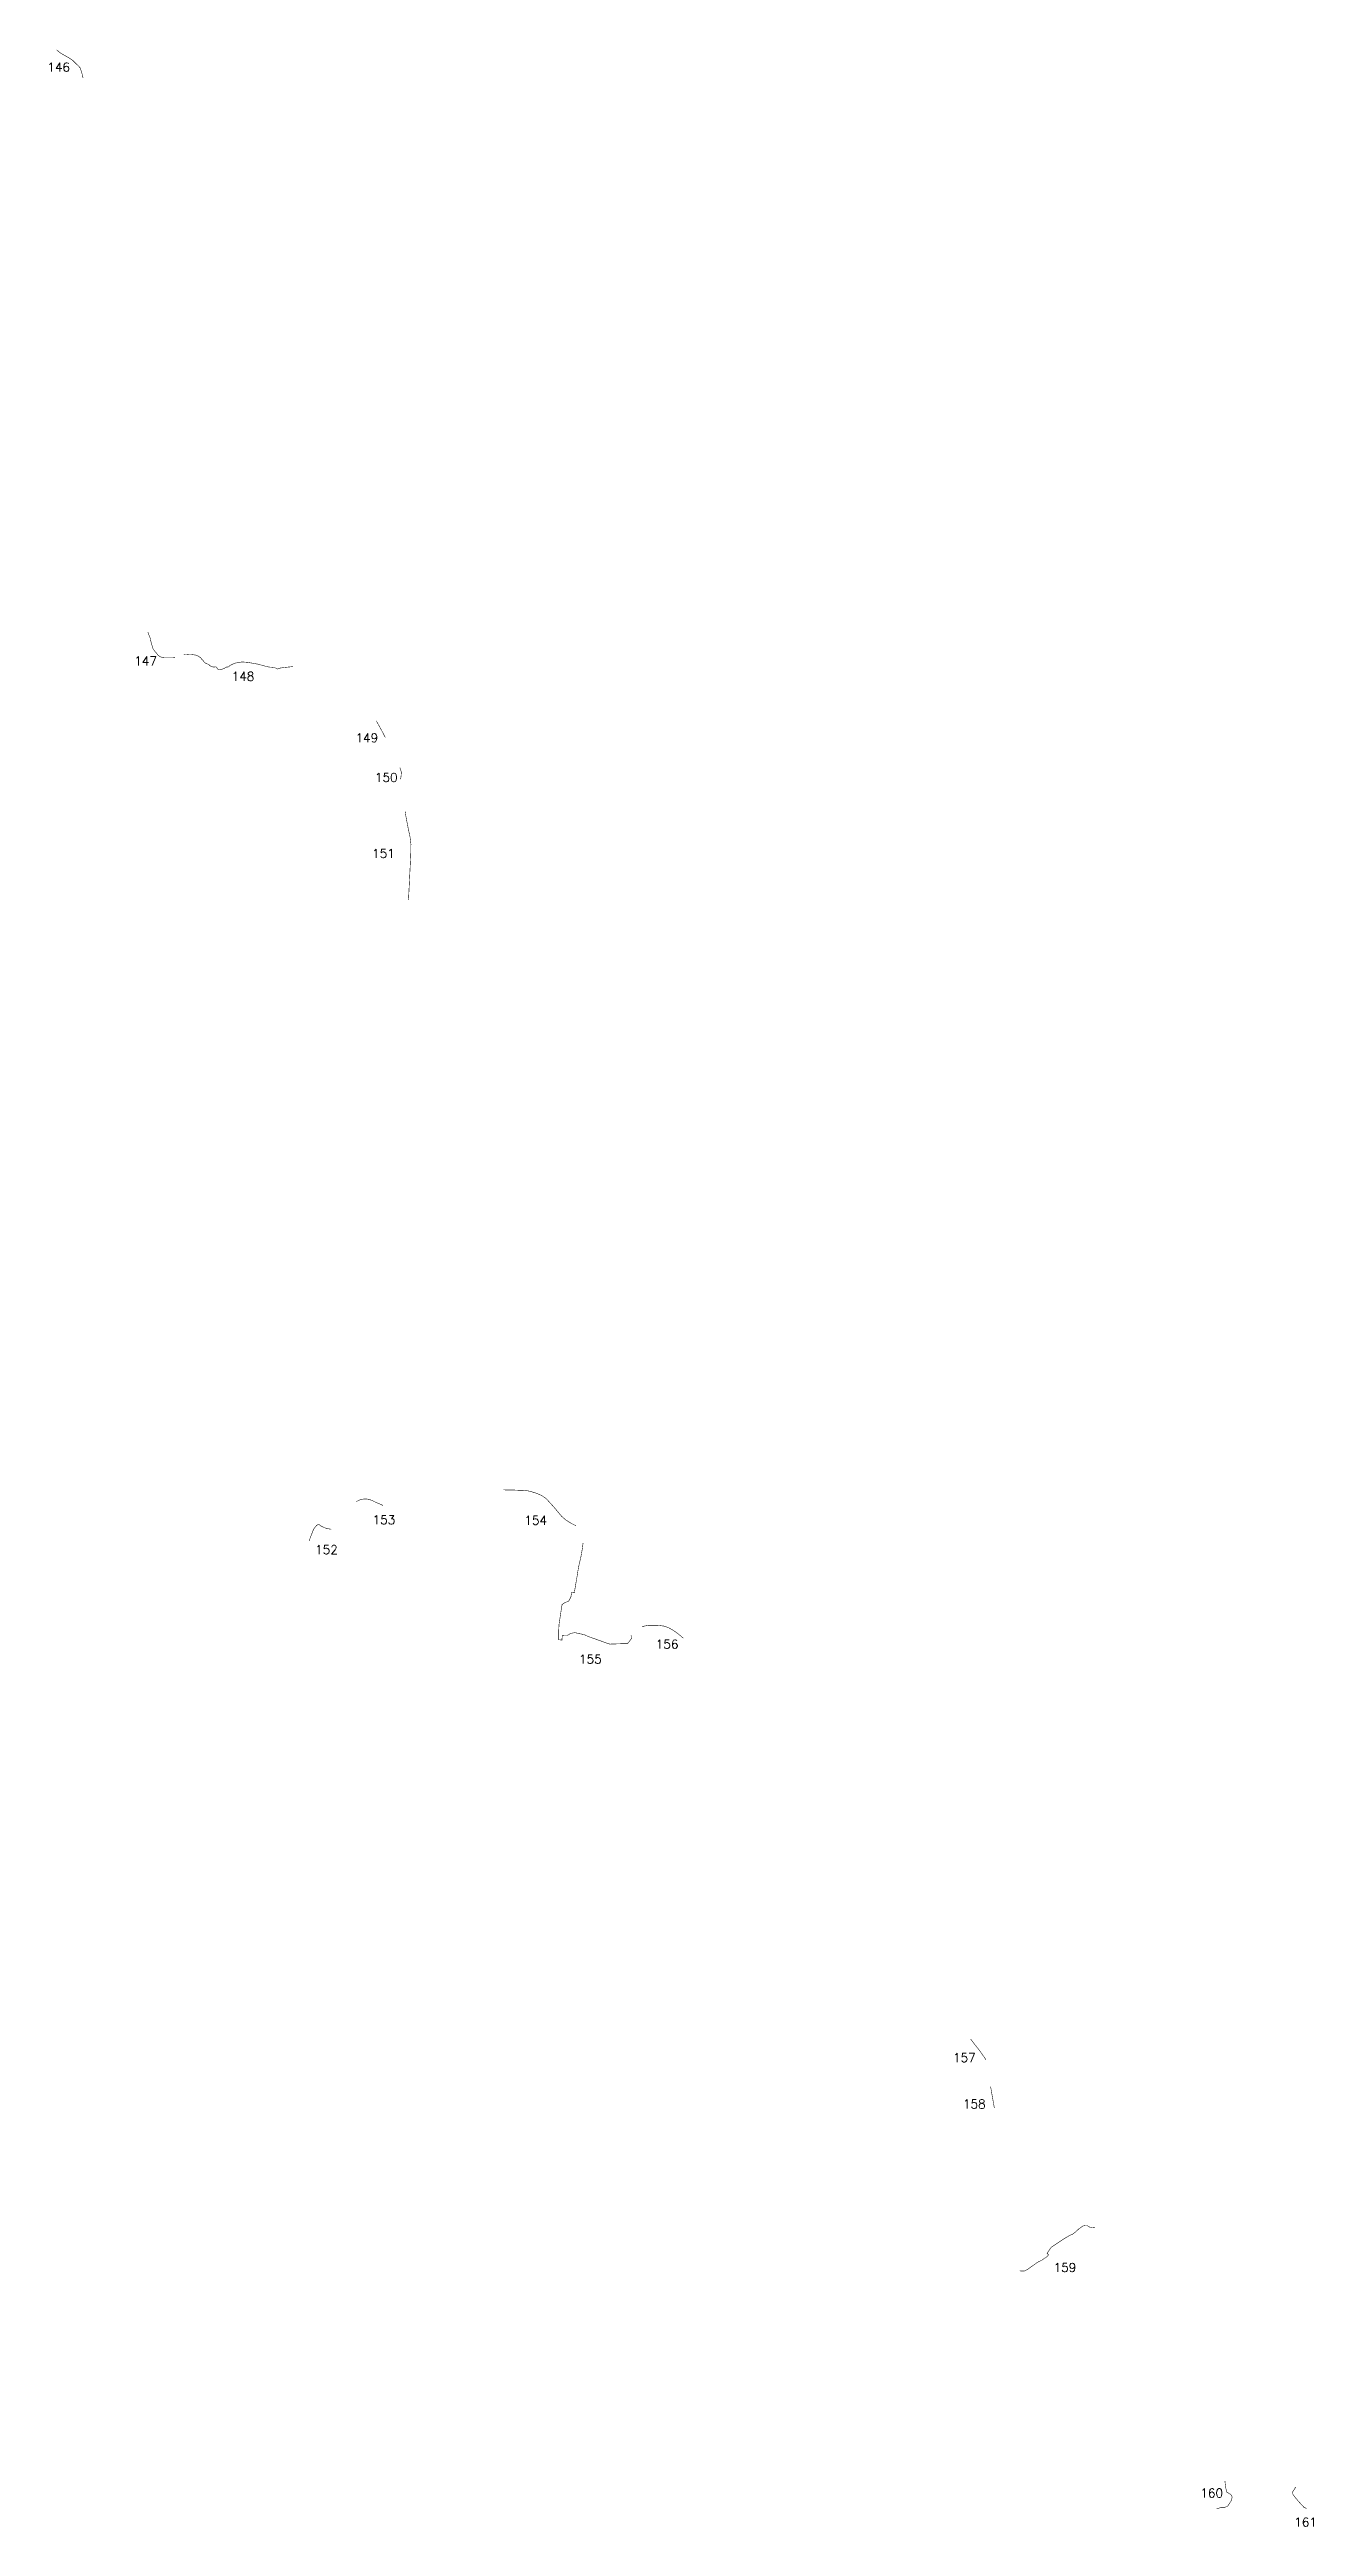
# Model space of a CAD drawing. Header units: metres. Extents: x 254129 to 299963, y 1973748 to 2228052.
# Drawn here: x 278918 to 286082, y 2024434 to 2038481 of the extents above; entities that cross this region are included whole.
import ezdxf

# ---------------------------------------------------------------- set-up
doc = ezdxf.new("R2010")
doc.units = ezdxf.units.M
doc.header["$MEASUREMENT"] = 0
doc.layers.add('ARTIFICIALLY PROTECTED', color=4, linetype='Continuous')
doc.styles.get("Standard").update_dxf_attribs({"font": 'simplex.shx'})

msp = doc.modelspace()

# ---------------------------------------------------------------- texts
at = {"char_height": 50, "attachment_point": 1}
for s, insert in [('146', (278905, 2038406)), ('147', (279398, 2035038)), ('148', (279950, 2034951)), ('149', (280652, 2034602)), ('150', (280762, 2034378)), ('151', (280746, 2033947)), ('153', (280749, 2030168)), ('154', (281609, 2030165)), ('152', (280423, 2029999)), ('156', (282354, 2029463)), ('155', (281919, 2029378)), ('157', (284039, 2027118)), ('158', (284095, 2026855)), ('159', (284609, 2025928)), ('160', (285441, 2024649)), ('161', (285973, 2024484))]:
    msp.add_mtext_dynamic_manual_height_columns(s, width=84.37, gutter_width=1, heights=[74.2], dxfattribs=dict(at, insert=insert))

# ---------------------------------------------------------------- linework, layer by layer
at = {"layer": 'ARTIFICIALLY PROTECTED', "const_width": 3, "flags": 128}
for points in [[(278958, 2038479), (278974, 2038465), (278986, 2038457), (279027, 2038434), (279048, 2038420), (279067, 2038401), (279080, 2038389), (279090, 2038378), (279093, 2038372), (279098, 2038356), (279102, 2038342), (279107, 2038321), (279108, 2038319)], [(279476, 2035178), (279476, 2035176), (279477, 2035169), (279480, 2035163), (279488, 2035143), (279488, 2035143), (279491, 2035128), (279497, 2035107), (279502, 2035090), (279505, 2035080), (279511, 2035073), (279529, 2035051), (279533, 2035046), (279543, 2035038), (279549, 2035036), (279559, 2035032), (279574, 2035031), (279610, 2035031), (279628, 2035032), (279628, 2035032)], [(279678, 2035050), (279678, 2035050), (279684, 2035052), (279692, 2035052), (279711, 2035050), (279721, 2035050), (279737, 2035048), (279744, 2035047), (279755, 2035044), (279768, 2035036), (279775, 2035030), (279778, 2035028), (279779, 2035023), (279787, 2035018), (279795, 2035006), (279802, 2035001), (279820, 2034993), (279823, 2034991), (279829, 2034985), (279836, 2034982), (279844, 2034979), (279860, 2034980), (279865, 2034977), (279870, 2034968), (279879, 2034963), (279890, 2034965), (279907, 2034971), (279921, 2034979), (279926, 2034979), (279928, 2034979), (279931, 2034980), (279934, 2034981), (279938, 2034987), (279964, 2034999), (279974, 2035002), (279993, 2035005), (280004, 2035007), (280022, 2035007), (280043, 2035005), (280055, 2035003), (280072, 2035000), (280095, 2034996), (280130, 2034987), (280144, 2034983), (280149, 2034982), (280160, 2034979), (280175, 2034978), (280183, 2034977), (280193, 2034976), (280210, 2034968), (280214, 2034969), (280223, 2034971), (280224, 2034973), (280245, 2034976), (280292, 2034981), (280298, 2034980)], [(280772, 2034674), (280773, 2034668), (280797, 2034625), (280820, 2034581), (280821, 2034579)], [(280903, 2034409), (280912, 2034383), (280910, 2034358), (280907, 2034343)], [(280934, 2034159), (280937, 2034136), (280942, 2034109), (280951, 2034062), (280961, 2034016), (280966, 2033974), (280965, 2033914), (280957, 2033752), (280953, 2033672), (280951, 2033659)], [(280657, 2030247), (280664, 2030250), (280672, 2030254), (280681, 2030258), (280699, 2030261), (280717, 2030261), (280734, 2030257), (280751, 2030250), (280774, 2030239), (280794, 2030231), (280808, 2030224), (280808, 2030224)], [(280390, 2030024), (280391, 2030029), (280400, 2030053), (280411, 2030082), (280418, 2030095), (280425, 2030104), (280432, 2030112), (280438, 2030115), (280441, 2030117), (280446, 2030116), (280454, 2030109), (280466, 2030103), (280482, 2030096), (280498, 2030092), (280511, 2030090), (280514, 2030090)], [(281942, 2030011), (281941, 2030005), (281938, 2029981), (281930, 2029935), (281916, 2029874), (281907, 2029817), (281892, 2029729), (281877, 2029732), (281873, 2029706), (281861, 2029683), (281833, 2029670), (281823, 2029663), (281818, 2029633), (281813, 2029599), (281806, 2029553), (281804, 2029521), (281804, 2029463), (281822, 2029461), (281824, 2029486), (281842, 2029487), (281849, 2029487), (281852, 2029487), (281872, 2029499), (281877, 2029500), (281883, 2029501), (281896, 2029503), (281910, 2029500), (281924, 2029497), (281950, 2029491), (281974, 2029480), (281997, 2029472), (282031, 2029460), (282056, 2029451), (282081, 2029442), (282094, 2029438), (282150, 2029440), (282194, 2029441), (282217, 2029471), (282214, 2029485), (282215, 2029489)], [(282275, 2029536), (282288, 2029540), (282313, 2029545), (282347, 2029545), (282370, 2029544), (282402, 2029540), (282427, 2029531), (282455, 2029515), (282480, 2029497), (282510, 2029472)], [(284138, 2027199), (284193, 2027128), (284223, 2027085), (284224, 2027080)], [(284252, 2026928), (284273, 2026808)], [(285532, 2024534), (285536, 2024535), (285546, 2024538), (285560, 2024543), (285579, 2024543), (285588, 2024546), (285597, 2024551), (285602, 2024559), (285616, 2024581), (285621, 2024599), (285619, 2024608), (285612, 2024617), (285592, 2024628), (285586, 2024647), (285582, 2024674), (285580, 2024692)], [(285976, 2024658), (285980, 2024655), (285964, 2024631), (285963, 2024621), (285969, 2024611), (285994, 2024580), (286028, 2024543), (286036, 2024539), (286045, 2024538)]]:
    msp.add_lwpolyline(points, dxfattribs=at)
at = {"layer": 'ARTIFICIALLY PROTECTED', "flags": 128}
for points in [[(281490, 2030313, 3, 3, 0), (281512, 2030312, 3, 3, 0), (281535, 2030312, 3, 3, 0), (281552, 2030312, 3, 3, 0), (281558, 2030311, 3, 3, 0), (281563, 2030311, 3, 3, 0), (281592, 2030310, 3, 3, 0), (281609, 2030311, 3, 3, 0), (281639, 2030305, 3, 3, 0), (281674, 2030295, 3, 3, 0), (281686, 2030290, 3, 3, 0), (281707, 2030281, 3, 3, 0), (281732, 2030264, 3, 3, 0), (281776, 2030216, 3, 3, 0), (281821, 2030162, 3, 3, 0), (281843, 2030143, 3, 3, 0), (281869, 2030126, 3, 3, 0), (281898, 2030111, 3, 3, 0), (281901, 2030109, 0, 0, 0)], [(284416, 2025884, 3, 3, 0), (284430, 2025883, 3, 3, 0), (284435, 2025883, 3, 3, 0), (284444, 2025883, 3, 3, 0), (284452, 2025887, 3, 3, 0), (284461, 2025892, 3, 3, 0), (284513, 2025929, 3, 3, 0), (284524, 2025936, 3, 3, 0), (284531, 2025939, 3, 3, 0), (284543, 2025945, 3, 3, 0), (284554, 2025953, 3, 3, 0), (284564, 2025959, 3, 3, 0), (284571, 2025964, 3, 3, 0), (284577, 2025971, 3, 3, 0), (284581, 2025975, 3, 3, 0), (284577, 2025978, 3, 3, 0), (284572, 2025983, 3, 3, 0), (284584, 2026001, 3, 3, 0), (284595, 2026017, 3, 3, 0), (284668, 2026066, 3, 3, 0), (284700, 2026085, 3, 3, 0), (284717, 2026092, 3, 3, 0), (284735, 2026106, 3, 3, 0), (284752, 2026122, 3, 3, 0), (284769, 2026134, 3, 3, 0), (284774, 2026138, 3, 3, 0), (284789, 2026141, 3, 3, 0), (284790, 2026141, 3, 3, 0), (284800, 2026141, 3, 3, 0), (284806, 2026136, 3, 3, 0), (284811, 2026133, 3, 3, 0), (284826, 2026130, 3, 3, 0), (284844, 2026128, 0, 0, 0)]]:
    msp.add_lwpolyline(points, format="xyseb", dxfattribs=at)

msp.set_redraw_order([(e.dxf.handle, doc.entitydb.next_handle()) for e in msp.query("TEXT MTEXT ATTDEF DIMENSION ARC_DIMENSION")])  # texts and dimensions are drawn at this point

doc.saveas('drawing.dxf')
